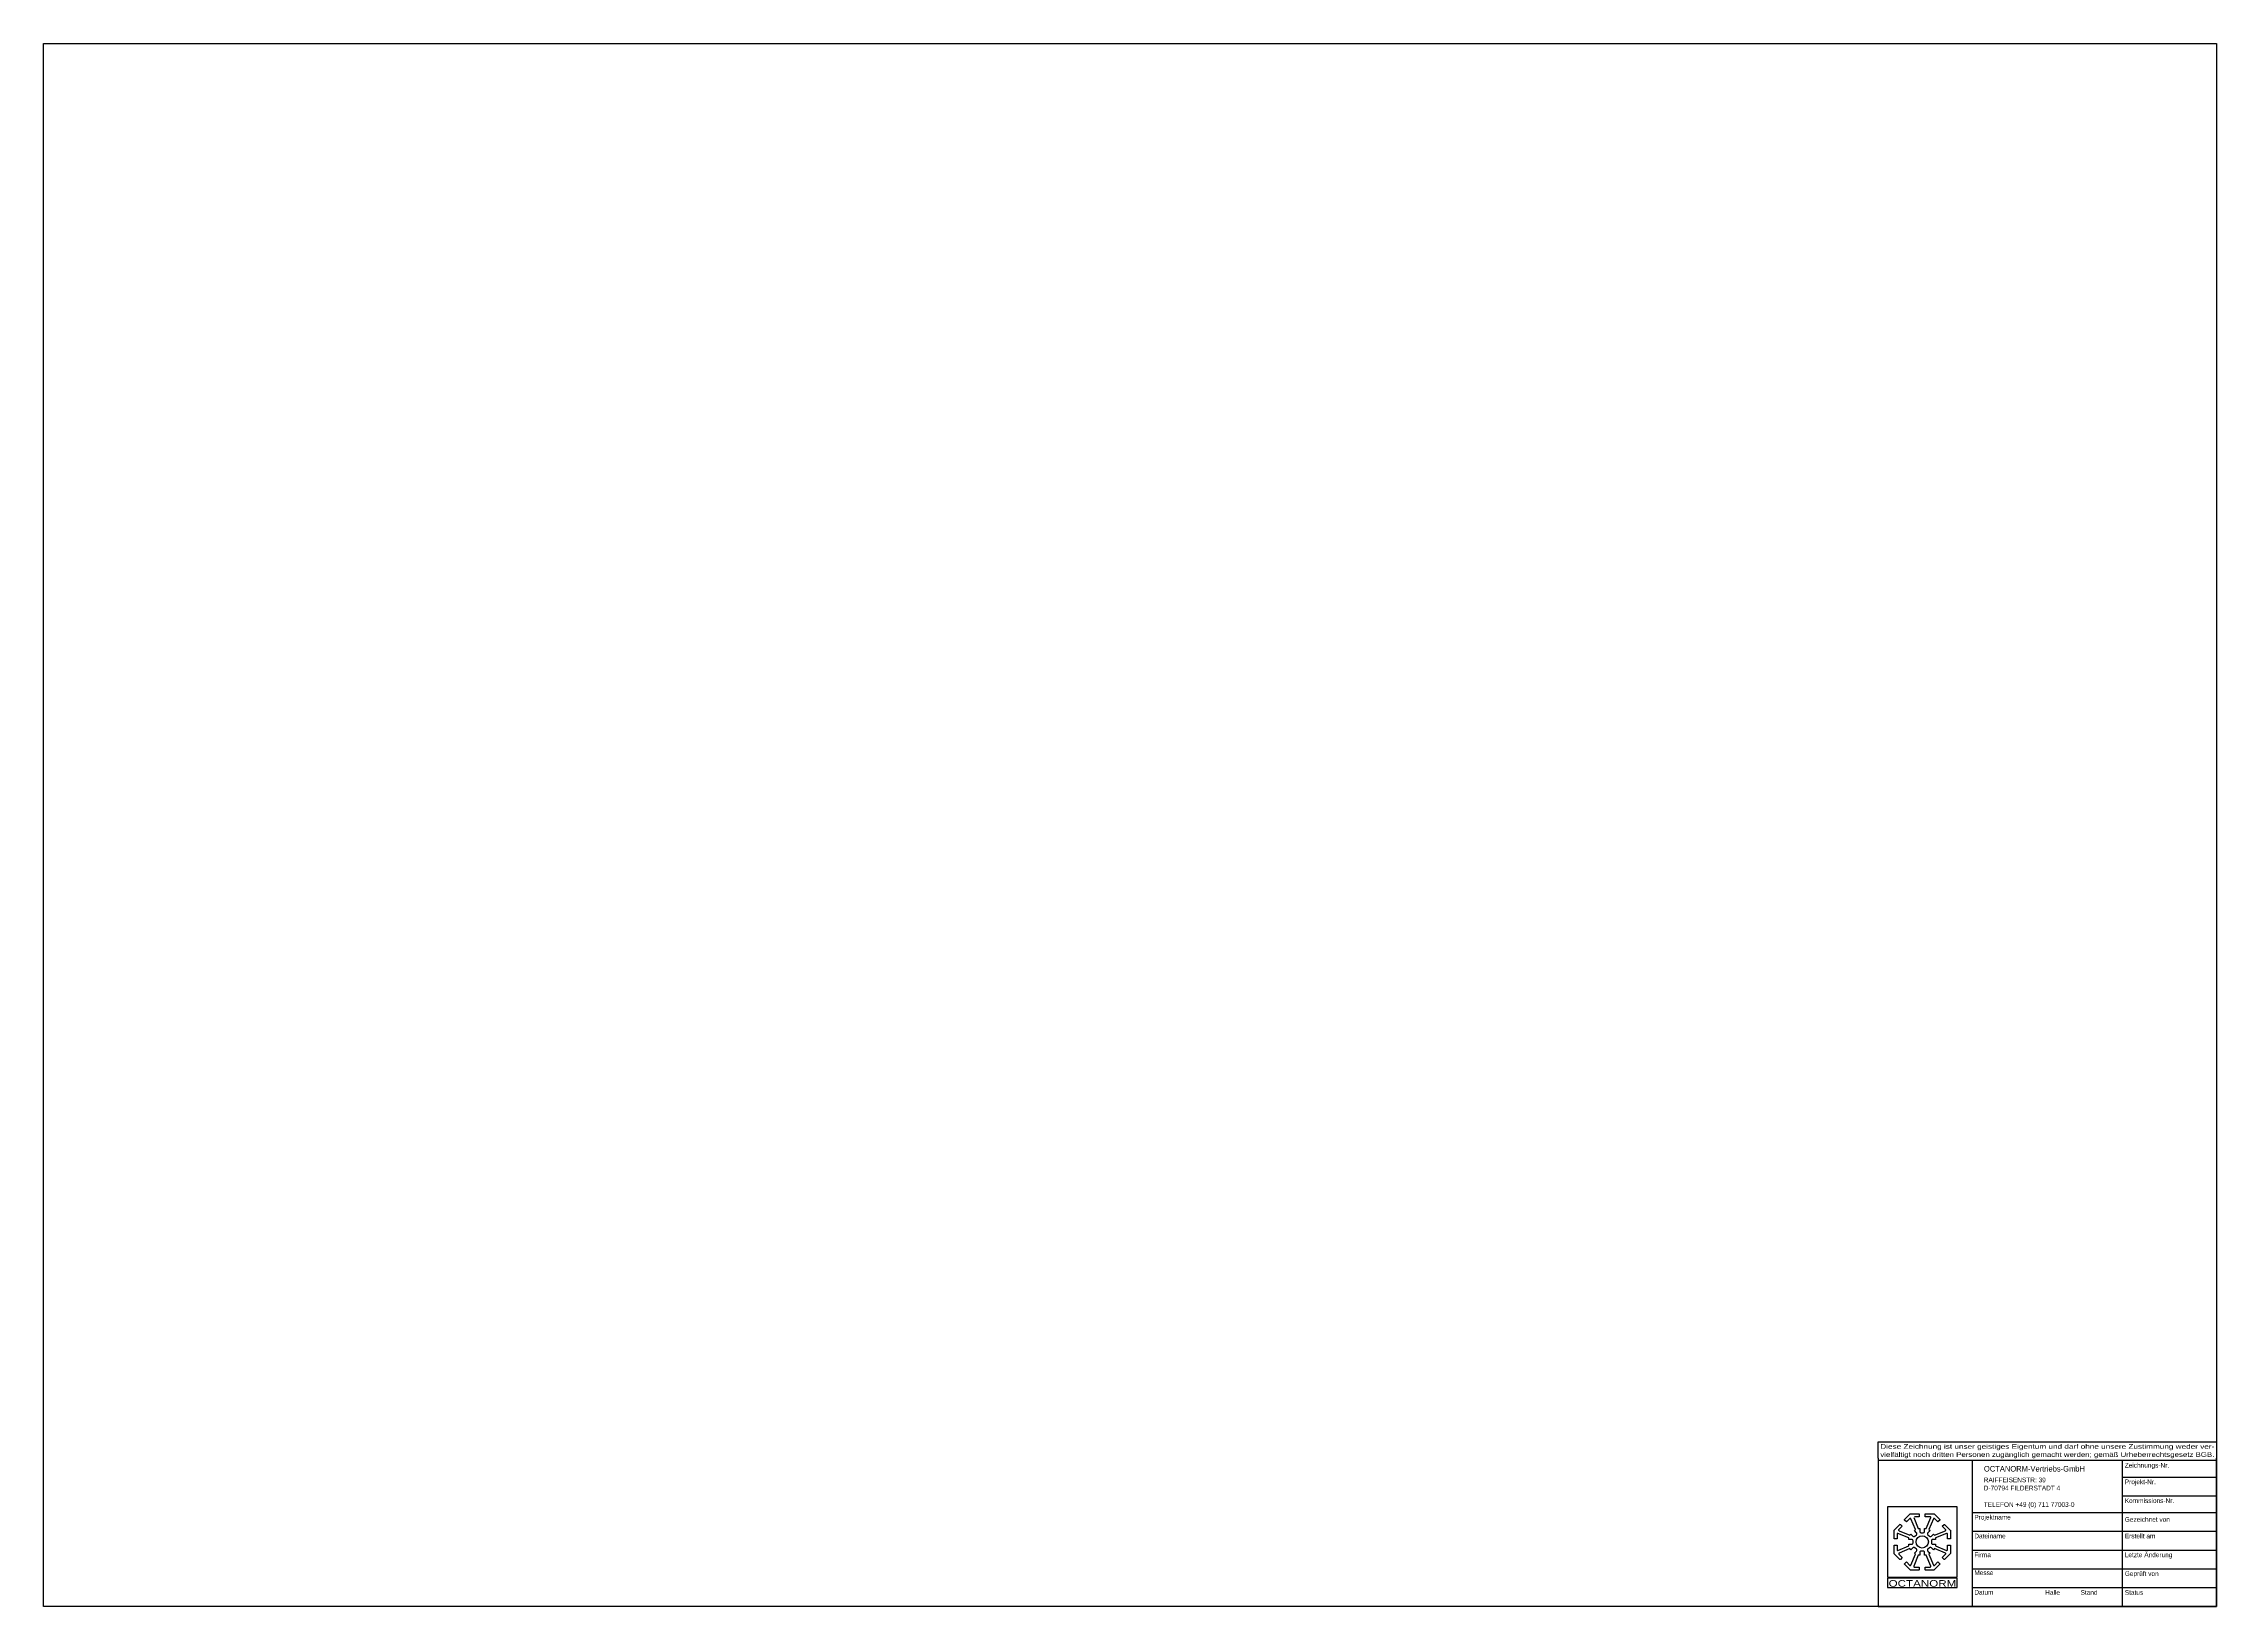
# Paper-space layout 'HP Drucker' of a CAD drawing. Header units: millimetres. Extents: x 0 to 1156, y 1 to 832.
import ezdxf
from ezdxf.enums import TextEntityAlignment as Align

# ---------------------------------------------------------------- set-up
doc = ezdxf.new("R2010")
doc.units = ezdxf.units.MM
doc.header["$LTSCALE"] = 0.0125
doc.layers.add('KONTUR2', color=1, linetype='Continuous')
doc.layers.add('LIMITS', color=7, linetype='Continuous')
doc.styles.add('GSIMPLEX', font='gsimplex')

# ---------------------------------------------------------------- blocks, each defined once
blk = doc.blocks.new('SYM', base_point=(93.7, 215.1))
at = {"layer": 'KONTUR2'}
blk.add_lwpolyline([(87.7, 232.3), (90.9, 224.6), (91.9, 224.6), (91.9, 222.6, 0.414214), (92.9, 221.6), (94.4, 221.6, 0.414214), (95.4, 222.6), (95.4, 224.6), (96.5, 224.6), (99.7, 232.3, 0.534511), (99.2, 233), (95.8, 233), (95.8, 234.9, -0.414214), (96.1, 235.1), (101.8, 235.1, -0.198912), (102.1, 235), (106.1, 230.9, -0.414214), (106.1, 230.6), (104.8, 229.3), (102.4, 231.7, 0.534511), (101.6, 231.5), (98.4, 223.8), (99.2, 223.1), (97.7, 221.6, 0.414214), (97.7, 220.2), (98.8, 219.2, 0.414214), (100.2, 219.2), (101.6, 220.6), (102.4, 219.8), (110.1, 223, 0.511709), (110.3, 223.8), (107.9, 226.2), (109.2, 227.5, -0.414214), (109.5, 227.5), (113.5, 223.5, -0.198912), (113.7, 223.2), (113.7, 217.5, -0.414214), (113.4, 217.3), (111.6, 217.3), (111.6, 220.6, 0.534511), (110.9, 221.1), (103.2, 217.9), (103.2, 216.9), (101.2, 216.9, 0.414214), (100.2, 215.9), (100.2, 214.4, 0.414214), (101.2, 213.4), (103.2, 213.4), (103.2, 212.3), (110.9, 209.1, 0.534511), (111.6, 209.6), (111.6, 212.9), (113.4, 212.9, -0.414214), (113.7, 212.7), (113.7, 207, -0.198912), (113.5, 206.7), (109.5, 202.7, -0.414214), (109.2, 202.7), (107.9, 204), (110.2, 206.4, 0.534511), (110.1, 207.2), (102.4, 210.4), (101.6, 209.6), (100.2, 211, 0.414214), (98.8, 211), (97.7, 210, 0.414214), (97.7, 208.6), (99.2, 207.1), (98.4, 206.4), (101.6, 198.7, 0.534511), (102.4, 198.5), (104.8, 200.9), (106.1, 199.6, -0.414214), (106.1, 199.3), (102.1, 195.3, -0.198912), (101.8, 195.1), (96.1, 195.1, -0.414214), (95.8, 195.4), (95.8, 197.2), (99.2, 197.2, 0.534511), (99.7, 197.9), (96.5, 205.6), (95.4, 205.6), (95.4, 207.6, 0.414214), (94.4, 208.6), (92.9, 208.6, 0.414214), (91.9, 207.6), (91.9, 205.6), (90.9, 205.6), (87.7, 197.9, 0.534511), (88.1, 197.2), (91.5, 197.2), (91.5, 195.4, -0.414214), (91.3, 195.1), (85.6, 195.1, -0.198912), (85.2, 195.3), (81.2, 199.3, -0.414214), (81.2, 199.6), (82.5, 200.9), (85, 198.5, 0.511709), (85.7, 198.7), (88.9, 206.4), (88.2, 207.1), (89.6, 208.6, 0.414214), (89.6, 210), (88.5, 211, 0.414214), (87.1, 211), (85.7, 209.6), (85, 210.4), (77.3, 207.2, 0.534511), (77.1, 206.4), (79.5, 204), (78.2, 202.7, -0.414214), (77.8, 202.7), (73.8, 206.7, -0.198912), (73.7, 207), (73.7, 212.7, -0.414214), (73.9, 212.9), (75.8, 212.9), (75.8, 209.5, 0.511709), (76.5, 209.1), (84.2, 212.3), (84.2, 213.4), (86.2, 213.4, 0.414214), (87.2, 214.4), (87.2, 215.9, 0.414214), (86.2, 216.9), (84.2, 216.9), (84.2, 217.9), (76.5, 221.1, 0.534511), (75.8, 220.6), (75.8, 217.3), (73.9, 217.3, -0.414214), (73.7, 217.5), (73.7, 223.2, -0.198912), (73.8, 223.5), (77.8, 227.5, -0.414214), (78.2, 227.5), (79.5, 226.2), (77.1, 223.9, 0.534511), (77.3, 223), (85, 219.8), (85.7, 220.6), (87.1, 219.2, 0.414214), (88.5, 219.2), (89.6, 220.2, 0.414214), (89.6, 221.6), (88.2, 223.1), (88.9, 223.8), (85.7, 231.5, 0.511709), (85, 231.7), (82.5, 229.3), (81.2, 230.6, -0.414214), (81.2, 230.9), (85.2, 235, -0.198912), (85.6, 235.1), (91.3, 235.1, -0.414214), (91.5, 234.9), (91.5, 233), (88.1, 233)], format="xyb", dxfattribs=at)
blk.add_circle((93.7, 215.1), 4.35, dxfattribs=at)
blk = doc.blocks.new('Zeichnungskopf')
for p, q in [((-180, 87.5), (0, 87.5)), ((-180, 78.8), (-180, 87.5)), ((0, 87.5), (0, 78.8)), ((-180, 78.8), (-180, 0)), ((0, 77.5), (-180, 77.5)), ((-130, 77.5), (-130, 0)), ((-50, 0), (-50, 77.5)), ((0, 0), (0, 78.8)), ((-50, 68.8), (0, 68.8)), ((-50, 58.8), (0, 58.8)), ((0, 58.8), (0, 51.2)), ((-138, 53), (-175, 53)), ((-138, 53), (-175, 53)), ((-175, 53), (-175, 15.5)), ((-138, 15.5), (-138, 53)), ((-130, 50), (-50, 50)), ((-50, 50), (0, 50)), ((-130, 40), (-50, 40)), ((-50, 40), (0, 40)), ((0, 38.8), (0, 30)), ((-130, 30), (-50, 30)), ((-50, 30), (0, 30)), ((-175, 15.5), (-138, 15.5)), ((-138, 15), (-175, 15)), ((-175, 15), (-175, 10)), ((-138, 10), (-138, 15)), ((-130, 20), (-50, 20)), ((-50, 20), (0, 20)), ((-180, 0), (0, 0)), ((-175, 10), (-138, 10)), ((-130, 10), (-50, 10)), ((-50, 10), (0, 10))]:
    blk.add_line(p, q)
at = {"xscale": 0.75, "yscale": 0.75, "zscale": 0.75}
blk.add_blockref('SYM', (-156.5, 34.3), dxfattribs=at)
at = {"style": 'GSIMPLEX'}
for s, height, p in [('OCTANORM-Vertriebs-GmbH', 3, (-123.7, 71.7)), ('Zeichnungs-Nr.', 2.5, (-48.8, 73.8)), ('RAIFFEISENSTR: 39', 2.5, (-123.8, 66)), ('D-70794 FILDERSTADT 4', 2.5, (-123.8, 61.7)), ('Projekt-Nr.', 2.5, (-48.8, 65)), ('Projektname', 2.5, (-128.8, 46.2)), ('TELEFON +49 (0) 711 77003-0', 2.5, (-123.8, 52.9)), ('Gezeichnet von', 2.5, (-48.8, 45)), ('Kommissions-Nr.', 2.5, (-48.8, 55)), ('Dateiname', 2.5, (-128.8, 36.2)), ('Erstellt am', 2.5, (-48.8, 36.2)), ('Firma', 2.5, (-128.8, 26.2)), ('Letzte Änderung', 2.5, (-48.8, 26.2)), ('Messe', 2.5, (-128.8, 16.7)), ('Datum', 2.5, (-128.8, 6.3)), ('Halle', 2.5, (-91.1, 6.2)), ('Stand', 2.5, (-72.3, 6.2))]:
    blk.add_text(s, height=height, dxfattribs=at).set_placement(p)
at = {"style": 'GSIMPLEX', "width": 1.318447}
blk.add_text('OCTANORM', height=3.5, dxfattribs=at).set_placement((-174.4, 10.5), (-138.4, 10.5), align=Align.FIT)
at = {"style": 'GSIMPLEX'}
for tag, p in [('ass.projectdrawings.no', (-2.5, 70)), ('ass.projects.no', (-2.5, 60)), ('ass.projects.commissionno', (-2.5, 51.2)), ('ass.projectdrawings.drawnby', (-2.5, 41.2)), ('ass.projectdrawings.updatedate.date', (-2.5, 21.2)), ('ass.projectdrawings.insertdate.date', (-2.5, 31.2)), ('ass.projectdrawings.checkedby', (-2.5, 11.2)), ('ass.projects.stateid.ChoiceLists.description', (-2.5, 1.2))]:
    blk.add_attdef(tag, text='', height=3, dxfattribs=at).set_placement(p, align=Align.RIGHT)
for tag, p in [('ass.Projects.name', (-125.7, 41.2)), ('ass.projectdrawings.filename', (-125.7, 31.2)), ('ass.customers.name', (-125.7, 21.2))]:
    blk.add_attdef(tag, p, '', height=3, dxfattribs=at)
at = {"style": 'GSIMPLEX', "width": 0.7}
for tag, p in [('ass.fairs.name', (-125.7, 11.2)), ('ass.fairs.fairstartdate', (-128.8, 1.3)), ('ass.projectdrawings.hall', (-91, 1.2)), ('ass.projectdrawings.standno', (-69.3, 1.2))]:
    blk.add_attdef(tag, p, '', height=3, dxfattribs=at)
at = {"layer": 'LIMITS', "style": 'GSIMPLEX'}
for s, width, p, p2 in [('vielfältigt noch dritten Personen zugänglich gemacht werden; gemäß Urheberrechtsgesetz BGB.', 0.956996, (-178.8, 79.5), (-1.2, 79.5)), ('Diese Zeichnung ist unser geistiges Eigentum und darf ohne unsere Zustimmung weder ver-', 0.976424, (-178.8, 83.8), (-1.2, 83.8))]:
    blk.add_text(s, height=2.5, dxfattribs=dict(at, width=width)).set_placement(p, p2, align=Align.FIT)
for s, p in [('Geprüft von', (-48.8, 16.2)), ('Status', (-48.8, 6.2))]:
    blk.add_text(s, height=2.5, dxfattribs=at).set_placement(p)

psp = doc.layouts.new('HP Drucker')

# ---------------------------------------------------------------- linework, layer by layer
psp.add_lwpolyline([(0.2, 831.8), (1155.8, 831.8), (1155.8, 1), (0.2, 1)], close=True)

# ---------------------------------------------------------------- block references
psp.add_blockref('Zeichnungskopf', (1155.8, 1))

doc.saveas('drawing.dxf')
